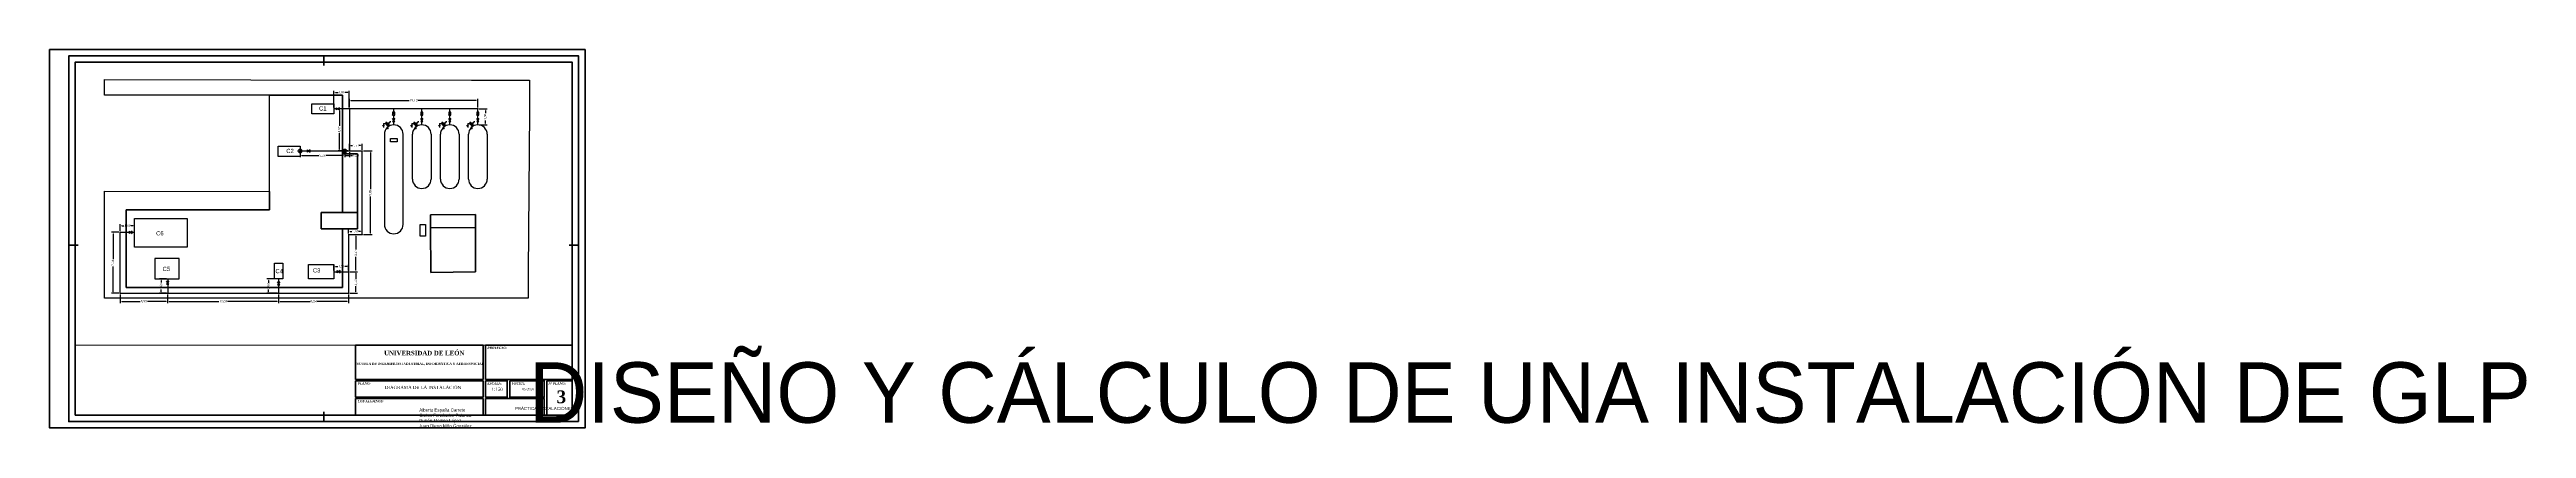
# Paper-space layout 'Esquema_instalacion' of a CAD drawing. Header units: metres. Extents: x -23 to 1920, y 44 to 341.
# The model-space entities are those that its viewports show. They can reach past a viewport. Long polylines and large blocks are cut down to what shows.
import ezdxf
from ezdxf.enums import TextEntityAlignment as Align

# ---------------------------------------------------------------- set-up
doc = ezdxf.new("R2018")
doc.units = ezdxf.units.M
doc.layers.add('CAJETÍN_bloque', color=7, linetype='Continuous', lineweight=70)
doc.layers.add('CAPA DE TEXTOS', color=250, linetype='Continuous', lineweight=70)
for name, color, linetype in [('CONSTRUCCION', 6, 'Continuous'), ('Consumidores', 130, 'Continuous'), ('Deposito', 110, 'Continuous'), ('FORMATO DE LÁMINA', 7, 'Continuous'), ('Nombres', 240, 'Continuous'), ('PARCELA', 7, 'Continuous'), ('UNIFILAR', 7, 'Continuous')]:
    doc.layers.add(name, color=color, linetype=linetype)
doc.layers.add('COTAS_Inst', color=7, linetype='Continuous', true_color=0xe46f1b)
doc.layers.add('VENTANAS', color=250, linetype='Continuous', plot=False)
doc.styles.add('Times New Roman 1.8 mm', font='times.ttf')
doc.styles.add('Times New Roman 2.5 mm', font='times.ttf', dxfattribs={"height": 0.0025})
doc.styles.add('Times New Roman 3.5 mm', font='times.ttf')
doc.styles.add('TMR  1.8 mm Negrita', font='timesbd.ttf', dxfattribs={"height": 0.0018})
doc.styles.add('TMR 10 mm Negrita', font='timesbd.ttf', dxfattribs={"height": 0.01})
doc.styles.add('TMR 3.5 mm Negrita', font='timesbd.ttf', dxfattribs={"height": 0.0035})
doc.styles.add('TNR 1.8 mm cursiva negrita', font='timesbi.ttf', dxfattribs={"height": 0.0018})
doc.dimstyles.new('Ing_España', dxfattribs={"dimscale": 1e-06, "dimtxt": 1.8, "dimasz": 1.2, "dimexe": 1.25, "dimexo": 1, "dimtad": 0, "dimzin": 1, "dimtxsty": 'Times New Roman 3.5 mm', "dimcen": 2.5, "dimadec": 0, "dimazin": 0, "dimtfac": 1, "dimtmove": 0, "dimatfit": 3, "dimfxl": 1, "dimarcsym": 0})

# ---------------------------------------------------------------- blocks, each defined once
blk = doc.blocks.new('*U21')
at = {"layer": 'CAJETÍN_bloque'}
for points in [[(240, 65), (340, 65), (340, 38), (240, 38)], [(410, 65), (342, 65), (342, 38), (410, 38)], [(240, 37), (340, 37), (340, 24), (240, 24)], [(240, 23), (340, 23), (340, 10), (240, 10)], [(342, 37), (359, 37), (359, 24), (342, 24)], [(342, 10), (388, 10), (388, 23), (342, 23)], [(361, 37), (388, 37), (388, 24), (361, 24)], [(390, 37), (410, 37), (410, 10), (390, 10)]]:
    blk.add_lwpolyline(points, close=True, dxfattribs=at)
at = {"layer": 'FORMATO DE LÁMINA', "lineweight": 70}
for p, q in [((215, 284.5), (215, 292)), ((22.5, 143.5), (15, 143.5)), ((407.5, 143.5), (415, 143.5)), ((215, 12.5), (215, 5))]:
    blk.add_line(p, q, dxfattribs=at)
at = {"layer": 'FORMATO DE LÁMINA', "lineweight": 35}
blk.add_lwpolyline([(420, 297), (420, 0), (0, 0), (0, 297)], close=True, dxfattribs=at)
at = {"layer": 'FORMATO DE LÁMINA', "lineweight": 50}
blk.add_lwpolyline([(415, 5), (15, 5), (15, 292), (415, 292)], close=True, dxfattribs=at)
at = {"layer": 'FORMATO DE LÁMINA', "lineweight": 70, "ltscale": 25}
blk.add_lwpolyline([(20, 10), (20, 287), (410, 287), (410, 10)], close=True, dxfattribs=at)
at = {"layer": 'CAPA DE TEXTOS', "style": 'TMR 3.5 mm Negrita'}
blk.add_text('UNIVERSIDAD DE LEÓN', height=3.5, dxfattribs=at).set_placement((293.9, 60.5), align=Align.TOP_CENTER)
at = {"layer": 'CAPA DE TEXTOS', "style": 'TNR 1.8 mm cursiva negrita'}
for s, p in [('PROYECTO:', (343.4, 62)), ('PLANO:', (241.8, 34)), ('LOS ALUMNOS:', (241.8, 20.1)), ('ESCALA:', (343.4, 34)), ('FECHA:', (362.6, 34)), ('Nº PLANO:', (391.3, 34))]:
    blk.add_text(s, height=1.8, dxfattribs=at).set_placement(p)
at = {"layer": 'CAPA DE TEXTOS', "style": 'TMR  1.8 mm Negrita'}
blk.add_text('ESCUELA DE INGENIERÍAS INDUSTRIAL, INFORMÁTICA Y AEROESPACIAL', height=1.8, dxfattribs=at).set_placement((290, 48.9), align=Align.BOTTOM_CENTER)
at = {"layer": 'CAPA DE TEXTOS', "lineweight": 30, "flags": 104}
for tag, height, p in [('PROYECTO', 2.5, (376, 51.5)), ('ELALUMNO', 1.5, (290, 15.3)), ('TRABAJO', 1.8, (365, 16.5))]:
    blk.add_attdef(tag, text='', height=height, dxfattribs=at).set_placement(p, align=Align.MIDDLE_CENTER)
at = {"layer": 'CAPA DE TEXTOS', "style": 'Times New Roman 2.5 mm'}
for tag, p in [('PLANO', (292.9, 30.5)), ('ESCALA', (351.1, 29.1))]:
    blk.add_attdef(tag, text='', height=2.5, dxfattribs=at).set_placement(p, align=Align.CENTER)
at = {"layer": 'CAPA DE TEXTOS'}
for tag, height, style, p in [('FECHA', 1.8, 'Times New Roman 1.8 mm', (375.4, 30.5)), ('Nº', 10, 'TMR 10 mm Negrita', (401.5, 24.4))]:
    blk.add_attdef(tag, text='', height=height, dxfattribs=dict(at, style=style)).set_placement(p, align=Align.MIDDLE_CENTER)
blk = doc.blocks.new('CONEXION_PLANTAS_GAS')
at = {"color": 0, "linetype": 'Continuous'}
blk.add_circle((-0.004736, -0.005671), 1.5, dxfattribs=at)
for points in [[(-1.499779, 0.11617), (-1.504474, -0.033694), (0.363297, -1.459821), (0.216286, -1.489298)], [(-1.480147, 0.264817), (-1.499779, 0.11617), (0.506632, -1.415814), (0.363297, -1.459821)], [(-1.445772, 0.410761), (-1.480147, 0.264817), (0.644856, -1.357718), (0.506632, -1.415814)], [(-1.396999, 0.552544), (-1.445772, 0.410761), (0.77659, -1.286112), (0.644856, -1.357718)], [(-1.334315, 0.688749), (-1.396999, 0.552544), (0.900518, -1.201713), (0.77659, -1.286112)], [(-1.258346, 0.818016), (-1.334315, 0.688749), (1.0154, -1.105363), (0.900518, -1.201713)], [(-1.169852, 0.939054), (-1.258346, 0.818016), (1.047775, -1.074419), (1.0154, -1.105363)], [(-1.069716, 1.050651), (-1.169852, 0.939054), (-0.004736, -0.005671), (1.047775, -1.074419)], [(-1.504474, -0.033694), (-1.494184, -0.183278), (0.216286, -1.489298), (0.067066, -1.503952)], [(-1.494184, -0.183278), (-1.469012, -0.331087), (0.067066, -1.503952), (-0.082871, -1.503635)], [(-1.469012, -0.331087), (-1.429209, -0.475645), (-0.082871, -1.503635), (-0.232027, -1.488351)], [(-1.429209, -0.475645), (-1.375174, -0.615507), (-0.232027, -1.488351), (-0.378913, -1.458252)], [(-1.375174, -0.615507), (-1.307445, -0.749276), (-0.378913, -1.458252), (-0.52206, -1.41364)], [(-1.307445, -0.749276), (-1.226701, -0.875615), (-0.52206, -1.41364), (-0.660037, -1.35496)], [(-1.226701, -0.875615), (-1.133746, -0.993262), (-0.660037, -1.35496), (-0.791468, -1.282798)], [(-1.133746, -0.993262), (-1.029511, -1.101041), (-0.791468, -1.282798), (-0.915037, -1.197876)]]:
    blk.add_solid(points, dxfattribs=at)
blk = doc.blocks.new('NUDO_DERIVACION_GAS')
at = {"color": 0, "linetype": 'Continuous'}
for points in [[(-0.742494, 0.10584), (-0.749351, 0.031185), (-0.748721, -0.043781), (-0.749351, 0.031185)], [(-0.728219, 0.179437), (-0.742494, 0.10584), (-0.74061, -0.118309), (-0.748721, -0.043781)], [(-0.706667, 0.251241), (-0.728219, 0.179437), (-0.725099, -0.191656), (-0.74061, -0.118309)], [(-0.678054, 0.320535), (-0.706667, 0.251241), (-0.702343, -0.263087), (-0.725099, -0.191656)], [(-0.642667, 0.386626), (-0.678054, 0.320535), (-0.672569, -0.33189), (-0.702343, -0.263087)], [(-0.600858, 0.448854), (-0.642667, 0.386626), (-0.636075, -0.397377), (-0.672569, -0.33189)], [(-0.553045, 0.506597), (-0.600858, 0.448854), (-0.593226, -0.458893), (-0.636075, -0.397377)], [(-0.499707, 0.559279), (-0.553045, 0.506597), (-0.544449, -0.515825), (-0.593226, -0.458893)], [(-0.441376, 0.606372), (-0.499707, 0.559279), (-0.490233, -0.567602), (-0.544449, -0.515825)], [(-0.378635, 0.647407), (-0.441376, 0.606372), (-0.431118, -0.613708), (-0.490233, -0.567602)], [(-0.31211, 0.681973), (-0.378635, 0.647407), (-0.367696, -0.653682), (-0.431118, -0.613708)], [(-0.242467, 0.709725), (-0.31211, 0.681973), (-0.300599, -0.687124), (-0.367696, -0.653682)], [(-0.170402, 0.730386), (-0.242467, 0.709725), (-0.2305, -0.713702), (-0.300599, -0.687124)], [(-0.096633, 0.743749), (-0.170402, 0.730386), (-0.158097, -0.733148), (-0.2305, -0.713702)], [(-0.0219, 0.74968), (-0.096633, 0.743749), (-0.084114, -0.745268), (-0.158097, -0.733148)], [(0.053053, 0.748121), (-0.0219, 0.74968), (-0.009291, -0.749942), (-0.084114, -0.745268)], [(0.127475, 0.739087), (0.053053, 0.748121), (0.065624, -0.747123), (-0.009291, -0.749942)], [(0.200624, 0.722669), (0.127475, 0.739087), (0.139884, -0.736839), (0.065624, -0.747123)], [(0.271768, 0.699029), (0.200624, 0.722669), (0.212747, -0.719193), (0.139884, -0.736839)], [(0.340197, 0.668406), (0.271768, 0.699029), (0.283483, -0.694361), (0.212747, -0.719193)], [(0.405227, 0.631103), (0.340197, 0.668406), (0.351388, -0.662591), (0.283483, -0.694361)], [(0.466207, 0.587495), (0.405227, 0.631103), (0.415781, -0.624201), (0.351388, -0.662591)], [(0.52253, 0.538017), (0.466207, 0.587495), (0.47602, -0.579573), (0.415781, -0.624201)], [(0.573632, 0.483163), (0.52253, 0.538017), (0.531502, -0.529155), (0.47602, -0.579573)], [(0.619002, 0.423482), (0.573632, 0.483163), (0.581674, -0.47345), (0.531502, -0.529155)], [(0.658187, 0.359569), (0.619002, 0.423482), (0.626035, -0.413014), (0.581674, -0.47345)], [(0.690796, 0.292064), (0.658187, 0.359569), (0.66414, -0.348452), (0.626035, -0.413014)], [(0.716502, 0.22164), (0.690796, 0.292064), (0.695609, -0.280407), (0.66414, -0.348452)], [(0.73505, 0.149002), (0.716502, 0.22164), (0.720128, -0.209562), (0.695609, -0.280407)], [(0.746253, 0.074875), (0.73505, 0.149002), (0.737451, -0.136622), (0.720128, -0.209562)], [(0.75, 0), (0.746253, 0.074875), (0.747407, -0.062317), (0.737451, -0.136622)]]:
    blk.add_solid(points, dxfattribs=at)
blk = doc.blocks.new('VALVULA_ALIVIO_GAS')
at = {"color": 0, "linetype": 'Continuous'}
for p, q in [((-0.123849, 0.056003), (-0.149225, 0.098118)), ((-0.123849, 0.150034), (-0.056295, 0.150034)), ((-0.123849, 0.150034), (-0.123849, 0.026185)), ((-0.123849, 0.056003), (-0.098473, 0.098118)), ((-0.056295, 0.185626), (-0.056295, 0.113401)), ((0, 0.150034), (-0.056295, 0.185626)), ((0, 0.150034), (-0.056295, 0.113401)), ((0, 0.150034), (-0.035592, 0.093739)), ((-0.035592, 0.093739), (0.036633, 0.093739)), ((0, 0.150034), (0.029045, 0.150034)), ((0, 0.150034), (0.036633, 0.093739)), ((0, 0.093739), (0, 0.026185)), ((0.029045, 0.179079), (0.029045, 0.150034)), ((0.029045, 0.179079), (0.058089, 0.179079)), ((0.058089, 0.208124), (0.058089, 0.179079)), ((0.058089, 0.208124), (0.087134, 0.208124))]:
    blk.add_line(p, q, dxfattribs=at)
for points in [[(-0.025977, 0.003703), (-0.026217, 0.001091), (-0.026195, -0.001532), (-0.026217, 0.001091)], [(-0.025477, 0.006278), (-0.025977, 0.003703), (-0.025911, -0.004139), (-0.026195, -0.001532)], [(-0.024723, 0.00879), (-0.025477, 0.006278), (-0.025368, -0.006705), (-0.025911, -0.004139)], [(-0.023722, 0.011214), (-0.024723, 0.00879), (-0.024572, -0.009204), (-0.025368, -0.006705)], [(-0.022484, 0.013526), (-0.023722, 0.011214), (-0.02353, -0.011611), (-0.024572, -0.009204)], [(-0.021021, 0.015704), (-0.022484, 0.013526), (-0.022254, -0.013903), (-0.02353, -0.011611)], [(-0.019349, 0.017724), (-0.021021, 0.015704), (-0.020754, -0.016055), (-0.022254, -0.013903)], [(-0.017483, 0.019567), (-0.019349, 0.017724), (-0.019048, -0.018047), (-0.020754, -0.016055)], [(-0.015442, 0.021214), (-0.017483, 0.019567), (-0.017151, -0.019858), (-0.019048, -0.018047)], [(-0.013247, 0.02265), (-0.015442, 0.021214), (-0.015083, -0.021471), (-0.017151, -0.019858)], [(-0.010919, 0.023859), (-0.013247, 0.02265), (-0.012864, -0.02287), (-0.015083, -0.021471)], [(-0.008483, 0.02483), (-0.010919, 0.023859), (-0.010517, -0.02404), (-0.012864, -0.02287)], [(-0.005962, 0.025553), (-0.008483, 0.02483), (-0.008064, -0.024969), (-0.010517, -0.02404)], [(-0.003381, 0.026021), (-0.005962, 0.025553), (-0.005531, -0.02565), (-0.008064, -0.024969)], [(-0.000766, 0.026228), (-0.003381, 0.026021), (-0.002943, -0.026074), (-0.005531, -0.02565)], [(0.001856, 0.026174), (-0.000766, 0.026228), (-0.000325, -0.026237), (-0.002943, -0.026074)], [(0.00446, 0.025858), (0.001856, 0.026174), (0.002296, -0.026139), (-0.000325, -0.026237)], [(0.007019, 0.025283), (0.00446, 0.025858), (0.004894, -0.025779), (0.002296, -0.026139)], [(0.009508, 0.024456), (0.007019, 0.025283), (0.007443, -0.025162), (0.004894, -0.025779)], [(0.011902, 0.023385), (0.009508, 0.024456), (0.009918, -0.024293), (0.007443, -0.025162)], [(0.014177, 0.02208), (0.011902, 0.023385), (0.012294, -0.023181), (0.009918, -0.024293)], [(0.016311, 0.020554), (0.014177, 0.02208), (0.014546, -0.021838), (0.012294, -0.023181)], [(0.018281, 0.018823), (0.016311, 0.020554), (0.016654, -0.020277), (0.014546, -0.021838)], [(0.020069, 0.016904), (0.018281, 0.018823), (0.018595, -0.018513), (0.016654, -0.020277)], [(0.021656, 0.014816), (0.020069, 0.016904), (0.02035, -0.016564), (0.018595, -0.018513)], [(0.023027, 0.01258), (0.021656, 0.014816), (0.021902, -0.01445), (0.02035, -0.016564)], [(0.024168, 0.010218), (0.023027, 0.01258), (0.023235, -0.012191), (0.021902, -0.01445)], [(0.025067, 0.007754), (0.024168, 0.010218), (0.024336, -0.00981), (0.023235, -0.012191)], [(0.025716, 0.005213), (0.025067, 0.007754), (0.025194, -0.007332), (0.024336, -0.00981)], [(0.026108, 0.00262), (0.025716, 0.005213), (0.0258, -0.00478), (0.025194, -0.007332)], [(0.026239, 0), (0.026108, 0.00262), (0.026149, -0.00218), (0.0258, -0.00478)]]:
    blk.add_solid(points, dxfattribs=at)
blk = doc.blocks.new('VALVULA_REG_PRESION_GAS')
at = {"color": 0, "linetype": 'Continuous'}
for p, q in [((-1.50002, 1.125), (1.49998, 0)), ((1.49998, 1.125), (-1.50002, 1.125)), ((-1.50002, 1.125), (-1.50002, -1.125)), ((-1.50002, -1.125), (1.49998, 0)), ((1.49998, -1.125), (1.49998, 1.125)), ((-1.50002, -1.125), (1.49998, -1.125))]:
    blk.add_line(p, q, dxfattribs=at)
blk = doc.blocks.new('LLAVE_PASO_GAS')
at = {"color": 0, "linetype": 'Continuous'}
for p, q in [((-1.5, 1.125), (1.5, -1.125)), ((1.5, 1.125), (-1.5, -1.125)), ((-1.5, -1.125), (-1.5, 1.125)), ((1.5, -1.125), (1.5, 1.125))]:
    blk.add_line(p, q, dxfattribs=at)
blk = doc.blocks.new('*D35')
at = {"layer": 'COTAS_Inst', "color": 0, "lineweight": -2, "transparency": 16777216}
for p, q in [((7328.44, 119748.66), (7329.38, 119748.66)), ((7328.44, 119746.77), (7329.38, 119746.77)), ((7329.19, 119748.48), (7329.19, 119748.13)), ((7329.19, 119746.95), (7329.19, 119747.3))]:
    blk.add_line(p, q, dxfattribs=at)
at = {"layer": 'COTAS_Inst', "color": 0, "transparency": 16777216}
for points in [[(7329.16, 119748.48), (7329.22, 119748.48), (7329.19, 119748.66)], [(7329.16, 119746.95), (7329.22, 119746.95), (7329.19, 119746.77)]]:
    blk.add_solid(points, dxfattribs=at)
at = {"layer": 'Defpoints', "color": 0, "transparency": 16777216}
for p in [(7328.29, 119748.66), (7328.29, 119746.77), (7329.19, 119748.66)]:
    blk.add_point(p, dxfattribs=at)
at = {"layer": 'COTAS_Inst', "color": 0, "transparency": 16777216, "insert": (7329.19, 119747.72), "char_height": 0.27, "attachment_point": 5, "rotation": 89.9951, "style": 'Times New Roman 3.5 mm'}
blk.add_mtext('1,90', dxfattribs=at)
blk = doc.blocks.new('*D36')
at = {"layer": 'COTAS_Inst', "color": 0, "lineweight": -2, "transparency": 16777216}
for p, q in [((7313.02, 119748.66), (7311.84, 119748.66)), ((7312.02, 119748.48), (7312.02, 119746.66)), ((7313.02, 119743.7), (7311.84, 119743.7)), ((7312.02, 119743.88), (7312.02, 119745.8))]:
    blk.add_line(p, q, dxfattribs=at)
at = {"layer": 'COTAS_Inst', "color": 0, "transparency": 16777216}
for points in [[(7311.99, 119748.48), (7312.05, 119748.48), (7312.02, 119748.66)], [(7311.99, 119743.88), (7312.05, 119743.88), (7312.02, 119743.7)]]:
    blk.add_solid(points, dxfattribs=at)
at = {"layer": 'Defpoints', "color": 0, "transparency": 16777216}
for p in [(7313.17, 119748.66), (7312.02, 119743.7), (7313.17, 119743.7)]:
    blk.add_point(p, dxfattribs=at)
at = {"layer": 'COTAS_Inst', "color": 0, "transparency": 16777216, "insert": (7312.02, 119746.23), "char_height": 0.27, "attachment_point": 5, "rotation": 90, "style": 'Times New Roman 3.5 mm'}
blk.add_mtext('4,97', dxfattribs=at)
blk = doc.blocks.new('*D37')
at = {"layer": 'COTAS_Inst', "color": 0, "lineweight": -2, "transparency": 16777216}
for p, q in [((7314.83, 119743.7), (7315.85, 119743.7)), ((7315.66, 119743.52), (7315.66, 119739.2)), ((7315.66, 119734.03), (7315.66, 119738.35)), ((7314.83, 119733.85), (7315.85, 119733.85))]:
    blk.add_line(p, q, dxfattribs=at)
at = {"layer": 'COTAS_Inst', "color": 0, "transparency": 16777216}
for points in [[(7315.63, 119743.52), (7315.69, 119743.52), (7315.66, 119743.7)], [(7315.63, 119734.03), (7315.69, 119734.03), (7315.66, 119733.85)]]:
    blk.add_solid(points, dxfattribs=at)
at = {"layer": 'Defpoints', "color": 0, "transparency": 16777216}
for p in [(7314.68, 119743.7), (7315.66, 119743.7), (7314.68, 119733.85)]:
    blk.add_point(p, dxfattribs=at)
at = {"layer": 'COTAS_Inst', "color": 0, "transparency": 16777216, "insert": (7315.66, 119738.77), "char_height": 0.27, "attachment_point": 5, "rotation": 90, "style": 'Times New Roman 3.5 mm'}
blk.add_mtext('9,85', dxfattribs=at)
blk = doc.blocks.new('*D38')
at = {"layer": 'COTAS_Inst', "color": 0, "lineweight": -2, "transparency": 16777216}
for p, q in [((7313.09, 119734), (7313.09, 119734.4)), ((7313.27, 119734.21), (7313.48, 119734.21)), ((7314.5, 119734.21), (7314.3, 119734.21)), ((7314.68, 119734), (7314.68, 119734.4))]:
    blk.add_line(p, q, dxfattribs=at)
at = {"layer": 'COTAS_Inst', "color": 0, "transparency": 16777216}
for points in [[(7313.27, 119734.24), (7313.27, 119734.18), (7313.09, 119734.21)], [(7314.5, 119734.24), (7314.5, 119734.18), (7314.68, 119734.21)]]:
    blk.add_solid(points, dxfattribs=at)
at = {"layer": 'Defpoints', "color": 0, "transparency": 16777216}
for p in [(7313.09, 119733.85), (7314.68, 119734.21), (7314.68, 119733.85)]:
    blk.add_point(p, dxfattribs=at)
at = {"layer": 'COTAS_Inst', "color": 0, "transparency": 16777216, "insert": (7313.89, 119734.21), "char_height": 0.27, "attachment_point": 5, "style": 'Times New Roman 3.5 mm'}
blk.add_mtext('1,59', dxfattribs=at)
blk = doc.blocks.new('*D39')
at = {"layer": 'COTAS_Inst', "color": 0, "lineweight": -2, "transparency": 16777216}
for p, q in [((7304.7, 119728.63), (7303.45, 119728.63)), ((7304.7, 119726.95), (7303.45, 119726.95)), ((7303.64, 119728.45), (7303.64, 119728.19)), ((7303.64, 119727.13), (7303.64, 119727.38))]:
    blk.add_line(p, q, dxfattribs=at)
at = {"layer": 'COTAS_Inst', "color": 0, "transparency": 16777216}
for points in [[(7303.61, 119728.45), (7303.67, 119728.45), (7303.64, 119728.63)], [(7303.61, 119727.13), (7303.67, 119727.13), (7303.64, 119726.95)]]:
    blk.add_solid(points, dxfattribs=at)
at = {"layer": 'Defpoints', "color": 0, "transparency": 16777216}
for p in [(7303.64, 119726.95), (7304.85, 119728.63), (7304.85, 119726.95)]:
    blk.add_point(p, dxfattribs=at)
at = {"layer": 'COTAS_Inst', "color": 0, "transparency": 16777216, "insert": (7303.64, 119727.79), "char_height": 0.27, "attachment_point": 5, "rotation": 90, "style": 'Times New Roman 3.5 mm'}
blk.add_mtext('1,68', dxfattribs=at)
blk = doc.blocks.new('*D40')
at = {"layer": 'COTAS_Inst', "color": 0, "lineweight": -2, "transparency": 16777216}
for p, q in [((7313.17, 119748.81), (7313.17, 119749.83)), ((7313.35, 119749.64), (7320.22, 119749.64)), ((7328.11, 119749.64), (7321.24, 119749.64)), ((7328.29, 119748.81), (7328.29, 119749.83))]:
    blk.add_line(p, q, dxfattribs=at)
at = {"layer": 'COTAS_Inst', "color": 0, "transparency": 16777216}
for points in [[(7313.35, 119749.67), (7313.35, 119749.61), (7313.17, 119749.64)], [(7328.11, 119749.67), (7328.11, 119749.61), (7328.29, 119749.64)]]:
    blk.add_solid(points, dxfattribs=at)
at = {"layer": 'Defpoints', "color": 0, "transparency": 16777216}
for p in [(7328.29, 119749.64), (7313.17, 119748.66), (7328.29, 119748.66)]:
    blk.add_point(p, dxfattribs=at)
at = {"layer": 'COTAS_Inst', "color": 0, "transparency": 16777216, "insert": (7320.73, 119749.64), "char_height": 0.27, "attachment_point": 5, "style": 'Times New Roman 3.5 mm'}
blk.add_mtext('15,12', dxfattribs=at)
blk = doc.blocks.new('*D41')
at = {"layer": 'COTAS_Inst', "color": 0, "lineweight": -2, "transparency": 16777216}
for p, q in [((7313.17, 119743.85), (7313.17, 119744.52)), ((7313.35, 119744.33), (7313.53, 119744.33)), ((7314.5, 119744.33), (7314.32, 119744.33)), ((7314.68, 119743.85), (7314.68, 119744.52))]:
    blk.add_line(p, q, dxfattribs=at)
at = {"layer": 'COTAS_Inst', "color": 0, "transparency": 16777216}
for points in [[(7313.35, 119744.36), (7313.35, 119744.3), (7313.17, 119744.33)], [(7314.5, 119744.36), (7314.5, 119744.3), (7314.68, 119744.33)]]:
    blk.add_solid(points, dxfattribs=at)
at = {"layer": 'Defpoints', "color": 0, "transparency": 16777216}
for p in [(7313.17, 119744.33), (7313.17, 119743.7), (7314.68, 119743.7)]:
    blk.add_point(p, dxfattribs=at)
at = {"layer": 'COTAS_Inst', "color": 0, "transparency": 16777216, "insert": (7313.93, 119744.33), "char_height": 0.27, "attachment_point": 5, "style": 'Times New Roman 3.5 mm'}
blk.add_mtext('1,51', dxfattribs=at)
blk = doc.blocks.new('*D42')
at = {"layer": 'COTAS_Inst', "color": 0, "lineweight": -2, "transparency": 16777216}
for p, q in [((7307.38, 119743.55), (7307.38, 119742.96)), ((7312.64, 119743.55), (7312.64, 119742.96)), ((7307.56, 119743.15), (7309.58, 119743.15)), ((7312.46, 119743.15), (7310.44, 119743.15))]:
    blk.add_line(p, q, dxfattribs=at)
at = {"layer": 'COTAS_Inst', "color": 0, "transparency": 16777216}
for points in [[(7307.56, 119743.18), (7307.56, 119743.12), (7307.38, 119743.15)], [(7312.46, 119743.18), (7312.46, 119743.12), (7312.64, 119743.15)]]:
    blk.add_solid(points, dxfattribs=at)
at = {"layer": 'Defpoints', "color": 0, "transparency": 16777216}
for p in [(7307.38, 119743.7), (7312.64, 119743.7), (7307.38, 119743.15)]:
    blk.add_point(p, dxfattribs=at)
at = {"layer": 'COTAS_Inst', "color": 0, "transparency": 16777216, "insert": (7310.01, 119743.15), "char_height": 0.27, "attachment_point": 5, "style": 'Times New Roman 3.5 mm'}
blk.add_mtext('5,26', dxfattribs=at)
blk = doc.blocks.new('*D43')
at = {"layer": 'COTAS_Inst', "color": 0, "lineweight": -2, "transparency": 16777216}
for p, q in [((7313.24, 119733.85), (7314.14, 119733.85)), ((7313.95, 119733.67), (7313.95, 119732.1)), ((7313.24, 119729.48), (7314.14, 119729.48)), ((7313.95, 119729.66), (7313.95, 119731.24))]:
    blk.add_line(p, q, dxfattribs=at)
at = {"layer": 'COTAS_Inst', "color": 0, "transparency": 16777216}
for points in [[(7313.92, 119733.67), (7313.98, 119733.67), (7313.95, 119733.85)], [(7313.92, 119729.66), (7313.98, 119729.66), (7313.95, 119729.48)]]:
    blk.add_solid(points, dxfattribs=at)
at = {"layer": 'Defpoints', "color": 0, "transparency": 16777216}
for p in [(7313.09, 119733.85), (7313.09, 119729.48), (7313.95, 119729.48)]:
    blk.add_point(p, dxfattribs=at)
at = {"layer": 'COTAS_Inst', "color": 0, "transparency": 16777216, "insert": (7313.95, 119731.67), "char_height": 0.27, "attachment_point": 5, "rotation": 90, "style": 'Times New Roman 3.5 mm'}
blk.add_mtext('4,37', dxfattribs=at)
blk = doc.blocks.new('*D44')
at = {"layer": 'COTAS_Inst', "color": 0, "lineweight": -2, "transparency": 16777216}
for p, q in [((7311.35, 119729.63), (7311.35, 119730.28)), ((7311.53, 119730.09), (7311.82, 119730.09)), ((7312.91, 119730.09), (7312.63, 119730.09)), ((7313.09, 119729.63), (7313.09, 119730.28))]:
    blk.add_line(p, q, dxfattribs=at)
at = {"layer": 'COTAS_Inst', "color": 0, "transparency": 16777216}
for points in [[(7311.53, 119730.12), (7311.53, 119730.06), (7311.35, 119730.09)], [(7312.91, 119730.12), (7312.91, 119730.06), (7313.09, 119730.09)]]:
    blk.add_solid(points, dxfattribs=at)
at = {"layer": 'Defpoints', "color": 0, "transparency": 16777216}
for p in [(7311.35, 119729.48), (7313.09, 119730.09), (7313.09, 119729.48)]:
    blk.add_point(p, dxfattribs=at)
at = {"layer": 'COTAS_Inst', "color": 0, "transparency": 16777216, "insert": (7312.22, 119730.09), "char_height": 0.27, "attachment_point": 5, "style": 'Times New Roman 3.5 mm'}
blk.add_mtext('1,75', dxfattribs=at)
blk = doc.blocks.new('*D45')
at = {"layer": 'COTAS_Inst', "color": 0, "lineweight": -2, "transparency": 16777216}
for p, q in [((7313.24, 119729.48), (7314.14, 119729.48)), ((7313.95, 119729.3), (7313.95, 119728.63)), ((7313.24, 119726.95), (7314.14, 119726.95)), ((7313.95, 119727.13), (7313.95, 119727.79))]:
    blk.add_line(p, q, dxfattribs=at)
at = {"layer": 'COTAS_Inst', "color": 0, "transparency": 16777216}
for points in [[(7313.92, 119729.3), (7313.98, 119729.3), (7313.95, 119729.48)], [(7313.92, 119727.13), (7313.98, 119727.13), (7313.95, 119726.95)]]:
    blk.add_solid(points, dxfattribs=at)
at = {"layer": 'Defpoints', "color": 0, "transparency": 16777216}
for p in [(7313.09, 119729.48), (7313.95, 119729.48), (7313.09, 119726.95)]:
    blk.add_point(p, dxfattribs=at)
at = {"layer": 'COTAS_Inst', "color": 0, "transparency": 16777216, "insert": (7313.95, 119728.21), "char_height": 0.27, "attachment_point": 5, "rotation": 90, "style": 'Times New Roman 3.5 mm'}
blk.add_mtext('2,53', dxfattribs=at)
blk = doc.blocks.new('*D46')
at = {"layer": 'COTAS_Inst', "color": 0, "lineweight": -2, "transparency": 16777216}
for p, q in [((7304.85, 119726.8), (7304.85, 119725.78)), ((7305.03, 119725.97), (7308.55, 119725.97)), ((7312.91, 119725.97), (7309.4, 119725.97)), ((7313.09, 119726.8), (7313.09, 119725.78))]:
    blk.add_line(p, q, dxfattribs=at)
at = {"layer": 'COTAS_Inst', "color": 0, "transparency": 16777216}
for points in [[(7305.03, 119726), (7305.03, 119725.94), (7304.85, 119725.97)], [(7312.91, 119726), (7312.91, 119725.94), (7313.09, 119725.97)]]:
    blk.add_solid(points, dxfattribs=at)
at = {"layer": 'Defpoints', "color": 0, "transparency": 16777216}
for p in [(7304.85, 119726.95), (7304.85, 119725.97), (7313.09, 119726.95)]:
    blk.add_point(p, dxfattribs=at)
at = {"layer": 'COTAS_Inst', "color": 0, "transparency": 16777216, "insert": (7308.97, 119725.97), "char_height": 0.27, "attachment_point": 5, "style": 'Times New Roman 3.5 mm'}
blk.add_mtext('8,24', dxfattribs=at)
blk = doc.blocks.new('*D47')
at = {"layer": 'COTAS_Inst', "color": 0, "lineweight": -2, "transparency": 16777216}
for p, q in [((7291.79, 119726.8), (7291.79, 119725.78)), ((7291.97, 119725.97), (7297.81, 119725.97)), ((7304.67, 119725.97), (7298.83, 119725.97)), ((7304.85, 119726.8), (7304.85, 119725.78))]:
    blk.add_line(p, q, dxfattribs=at)
at = {"layer": 'COTAS_Inst', "color": 0, "transparency": 16777216}
for points in [[(7291.97, 119726), (7291.97, 119725.94), (7291.79, 119725.97)], [(7304.67, 119726), (7304.67, 119725.94), (7304.85, 119725.97)]]:
    blk.add_solid(points, dxfattribs=at)
at = {"layer": 'Defpoints', "color": 0, "transparency": 16777216}
for p in [(7291.79, 119726.95), (7291.79, 119725.97), (7304.85, 119726.95)]:
    blk.add_point(p, dxfattribs=at)
at = {"layer": 'COTAS_Inst', "color": 0, "transparency": 16777216, "insert": (7298.32, 119725.97), "char_height": 0.27, "attachment_point": 5, "style": 'Times New Roman 3.5 mm'}
blk.add_mtext('13,06', dxfattribs=at)
blk = doc.blocks.new('*D48')
at = {"layer": 'COTAS_Inst', "color": 0, "lineweight": -2, "transparency": 16777216}
for p, q in [((7291.64, 119728.63), (7290.85, 119728.63)), ((7291.64, 119726.95), (7290.85, 119726.95)), ((7291.04, 119728.45), (7291.04, 119728.2)), ((7291.04, 119727.13), (7291.04, 119727.38))]:
    blk.add_line(p, q, dxfattribs=at)
at = {"layer": 'COTAS_Inst', "color": 0, "transparency": 16777216}
for points in [[(7291.01, 119728.45), (7291.07, 119728.45), (7291.04, 119728.63)], [(7291.01, 119727.13), (7291.07, 119727.13), (7291.04, 119726.95)]]:
    blk.add_solid(points, dxfattribs=at)
at = {"layer": 'Defpoints', "color": 0, "transparency": 16777216}
for p in [(7291.04, 119726.95), (7291.79, 119728.63), (7291.79, 119726.95)]:
    blk.add_point(p, dxfattribs=at)
at = {"layer": 'COTAS_Inst', "color": 0, "transparency": 16777216, "insert": (7291.04, 119727.79), "char_height": 0.27, "attachment_point": 5, "rotation": 90, "style": 'Times New Roman 3.5 mm'}
blk.add_mtext('1,69', dxfattribs=at)
blk = doc.blocks.new('*D49')
at = {"layer": 'COTAS_Inst', "color": 0, "lineweight": -2, "transparency": 16777216}
for p, q in [((7286.2, 119726.8), (7286.2, 119725.78)), ((7286.38, 119725.97), (7288.57, 119725.97)), ((7291.61, 119725.97), (7289.42, 119725.97)), ((7291.79, 119726.8), (7291.79, 119725.78))]:
    blk.add_line(p, q, dxfattribs=at)
at = {"layer": 'COTAS_Inst', "color": 0, "transparency": 16777216}
for points in [[(7286.38, 119726), (7286.38, 119725.94), (7286.2, 119725.97)], [(7291.61, 119726), (7291.61, 119725.94), (7291.79, 119725.97)]]:
    blk.add_solid(points, dxfattribs=at)
at = {"layer": 'Defpoints', "color": 0, "transparency": 16777216}
for p in [(7286.2, 119726.95), (7286.2, 119725.97), (7291.79, 119726.95)]:
    blk.add_point(p, dxfattribs=at)
at = {"layer": 'COTAS_Inst', "color": 0, "transparency": 16777216, "insert": (7288.99, 119725.97), "char_height": 0.27, "attachment_point": 5, "style": 'Times New Roman 3.5 mm'}
blk.add_mtext('5,59', dxfattribs=at)
blk = doc.blocks.new('*D50')
at = {"layer": 'COTAS_Inst', "color": 0, "lineweight": -2, "transparency": 16777216}
for p, q in [((7286.05, 119734.12), (7285.18, 119734.12)), ((7285.37, 119733.94), (7285.37, 119730.96)), ((7285.37, 119727.13), (7285.37, 119730.11)), ((7286.05, 119726.95), (7285.18, 119726.95))]:
    blk.add_line(p, q, dxfattribs=at)
at = {"layer": 'COTAS_Inst', "color": 0, "transparency": 16777216}
for points in [[(7285.34, 119733.94), (7285.4, 119733.94), (7285.37, 119734.12)], [(7285.34, 119727.13), (7285.4, 119727.13), (7285.37, 119726.95)]]:
    blk.add_solid(points, dxfattribs=at)
at = {"layer": 'Defpoints', "color": 0, "transparency": 16777216}
for p in [(7285.37, 119734.12), (7286.2, 119734.12), (7286.2, 119726.95)]:
    blk.add_point(p, dxfattribs=at)
at = {"layer": 'COTAS_Inst', "color": 0, "transparency": 16777216, "insert": (7285.37, 119730.53), "char_height": 0.27, "attachment_point": 5, "rotation": 90, "style": 'Times New Roman 3.5 mm'}
blk.add_mtext('7,18', dxfattribs=at)
blk = doc.blocks.new('*D51')
at = {"layer": 'COTAS_Inst', "color": 0, "lineweight": -2, "transparency": 16777216}
for p, q in [((7286.2, 119734.27), (7286.2, 119735.09)), ((7286.38, 119734.9), (7286.64, 119734.9)), ((7287.72, 119734.9), (7287.46, 119734.9)), ((7287.9, 119734.27), (7287.9, 119735.09))]:
    blk.add_line(p, q, dxfattribs=at)
at = {"layer": 'COTAS_Inst', "color": 0, "transparency": 16777216}
for points in [[(7286.38, 119734.93), (7286.38, 119734.87), (7286.2, 119734.9)], [(7287.72, 119734.93), (7287.72, 119734.87), (7287.9, 119734.9)]]:
    blk.add_solid(points, dxfattribs=at)
at = {"layer": 'Defpoints', "color": 0, "transparency": 16777216}
for p in [(7287.9, 119734.9), (7286.2, 119734.12), (7287.9, 119734.12)]:
    blk.add_point(p, dxfattribs=at)
at = {"layer": 'COTAS_Inst', "color": 0, "transparency": 16777216, "insert": (7287.05, 119734.9), "char_height": 0.27, "attachment_point": 5, "style": 'Times New Roman 3.5 mm'}
blk.add_mtext('1,69', dxfattribs=at)
blk = doc.blocks.new('*D52')
at = {"layer": 'COTAS_Inst', "color": 0, "lineweight": -2, "transparency": 16777216}
for p, q in [((7312.64, 119743.55), (7312.64, 119742.96)), ((7313.17, 119743.55), (7313.17, 119742.96)), ((7312.46, 119743.15), (7312.28, 119743.15)), ((7312.64, 119743.15), (7313.17, 119743.15)), ((7313.35, 119743.15), (7313.53, 119743.15))]:
    blk.add_line(p, q, dxfattribs=at)
at = {"layer": 'COTAS_Inst', "color": 0, "transparency": 16777216}
for points in [[(7312.46, 119743.18), (7312.46, 119743.12), (7312.64, 119743.15)], [(7313.35, 119743.18), (7313.35, 119743.12), (7313.17, 119743.15)]]:
    blk.add_solid(points, dxfattribs=at)
at = {"layer": 'Defpoints', "color": 0, "transparency": 16777216}
for p in [(7312.64, 119743.7), (7313.17, 119743.7), (7313.17, 119743.15)]:
    blk.add_point(p, dxfattribs=at)
at = {"layer": 'COTAS_Inst', "color": 0, "transparency": 16777216, "insert": (7313.95, 119743.15), "char_height": 0.27, "attachment_point": 5, "style": 'Times New Roman 3.5 mm'}
blk.add_mtext('0,53', dxfattribs=at)
blk = doc.blocks.new('*D53')
at = {"layer": 'COTAS_Inst', "color": 0, "lineweight": -2, "transparency": 16777216}
for p, q in [((7311.36, 119748.81), (7311.36, 119750.77)), ((7311.54, 119750.59), (7311.86, 119750.59)), ((7312.98, 119750.59), (7312.65, 119750.59)), ((7313.16, 119748.81), (7313.16, 119750.77))]:
    blk.add_line(p, q, dxfattribs=at)
at = {"layer": 'COTAS_Inst', "color": 0, "transparency": 16777216}
for points in [[(7311.54, 119750.62), (7311.54, 119750.56), (7311.36, 119750.59)], [(7312.98, 119750.62), (7312.98, 119750.56), (7313.16, 119750.59)]]:
    blk.add_solid(points, dxfattribs=at)
at = {"layer": 'Defpoints', "color": 0, "transparency": 16777216}
for p in [(7311.36, 119750.59), (7311.36, 119748.66), (7313.16, 119748.66)]:
    blk.add_point(p, dxfattribs=at)
at = {"layer": 'COTAS_Inst', "color": 0, "transparency": 16777216, "insert": (7312.26, 119750.59), "char_height": 0.27, "attachment_point": 5, "style": 'Times New Roman 3.5 mm'}
blk.add_mtext('1,81', dxfattribs=at)

msp = doc.modelspace()

# ---------------------------------------------------------------- linework, layer by layer
at = {"layer": 'CONSTRUCCION'}
for points in [[(7303.794, 119750.266), (7301.549, 119750.266), (7297.249, 119750.267), (7286.899, 119750.27), (7284.359, 119750.271), (7284.36, 119751.712), (7284.361, 119752.121), (7301.562, 119752.089), (7327.543, 119752.04), (7334.377, 119752.027), (7334.376, 119751.618), (7334.353, 119748.411), (7334.224, 119729.451), (7334.22, 119726.38), (7327.38, 119726.38), (7301.382, 119726.369), (7285.406, 119726.363), (7284.353, 119726.38), (7284.355, 119738.611), (7284.355, 119738.953), (7303.79, 119738.916), (7303.791, 119736.753), (7286.896, 119736.758), (7286.892, 119727.633), (7312.349, 119727.626), (7312.352, 119734.537), (7314.129, 119734.538), (7314.129, 119736.442), (7314.131, 119743.35), (7312.355, 119743.352), (7312.356, 119750.263), (7303.794, 119750.266)], [(7312.352, 119734.537), (7312.349, 119727.626), (7286.892, 119727.633), (7286.896, 119736.758), (7303.791, 119736.753), (7303.79, 119738.916), (7303.79, 119739.248), (7303.79, 119741.141), (7303.794, 119750.266), (7312.356, 119750.263), (7312.355, 119743.352), (7312.353, 119736.444), (7309.859, 119736.444), (7309.859, 119734.539), (7312.352, 119734.537)], [(7312.353, 119736.444), (7312.355, 119743.352), (7314.131, 119743.35), (7314.129, 119736.442), (7312.353, 119736.444)], [(7312.352, 119734.537), (7309.859, 119734.539), (7309.859, 119736.444), (7312.353, 119736.444), (7314.129, 119736.442), (7314.129, 119734.538), (7312.352, 119734.537)], [(7328.004, 119734.683), (7327.998, 119736.21), (7322.712, 119736.172), (7322.72, 119734.66), (7322.751, 119729.376), (7328.025, 119729.485), (7328.004, 119734.683)], [(7322.72, 119734.66), (7322.712, 119736.172), (7327.998, 119736.21), (7328.004, 119734.683), (7322.72, 119734.66)], [(7328.004, 119734.683), (7328.025, 119729.485), (7322.751, 119729.376), (7322.72, 119734.66), (7328.004, 119734.683)]]:
    msp.add_lwpolyline(points, dxfattribs=at)
at = {"layer": 'Consumidores', "linetype": 'Continuous'}
for p, q in [((7308.756, 119748.064), (7308.756, 119749.264)), ((7308.756, 119749.264), (7311.356, 119749.264)), ((7311.356, 119749.264), (7311.356, 119748.064)), ((7311.356, 119748.064), (7308.756, 119748.064)), ((7304.782, 119743.066), (7304.782, 119744.266)), ((7304.782, 119744.266), (7307.382, 119744.266)), ((7307.382, 119744.266), (7307.382, 119743.066)), ((7307.382, 119743.066), (7304.782, 119743.066)), ((7287.896, 119735.758), (7294.096, 119735.758)), ((7287.896, 119732.358), (7287.896, 119735.758)), ((7294.096, 119735.758), (7294.096, 119732.358)), ((7294.096, 119732.358), (7287.896, 119732.358)), ((7290.293, 119731.033), (7290.292, 119728.633)), ((7293.143, 119731.032), (7290.293, 119731.033)), ((7293.142, 119728.632), (7293.143, 119731.032)), ((7304.349, 119728.627), (7304.349, 119730.497)), ((7304.349, 119730.497), (7305.349, 119730.497)), ((7305.349, 119730.497), (7305.349, 119728.627)), ((7308.349, 119728.627), (7308.349, 119730.327)), ((7308.349, 119730.327), (7311.349, 119730.327)), ((7311.349, 119730.327), (7311.349, 119728.627)), ((7290.292, 119728.633), (7293.142, 119728.632)), ((7305.349, 119728.627), (7304.349, 119728.627)), ((7311.349, 119728.627), (7308.349, 119728.627))]:
    msp.add_line(p, q, dxfattribs=at)
at = {"layer": 'Deposito', "linetype": 'Continuous'}
for p, q in [((7317.293, 119745.668), (7317.293, 119735.048)), ((7317.993, 119744.768), (7317.993, 119745.168)), ((7317.993, 119745.168), (7318.793, 119745.168)), ((7318.793, 119744.768), (7317.993, 119744.768)), ((7318.793, 119745.168), (7318.793, 119744.768)), ((7319.493, 119735.048), (7319.493, 119745.668)), ((7320.593, 119740.388), (7320.593, 119745.668)), ((7322.793, 119745.668), (7322.793, 119740.388)), ((7323.893, 119740.388), (7323.893, 119745.668)), ((7326.093, 119745.668), (7326.093, 119740.388)), ((7327.193, 119740.388), (7327.193, 119745.668)), ((7329.393, 119745.668), (7329.393, 119740.388))]:
    msp.add_line(p, q, dxfattribs=at)
at = {"layer": 'Deposito'}
msp.add_lwpolyline([(7321.493, 119733.648), (7321.493, 119735.048), (7322.143, 119735.048), (7322.143, 119733.648)], close=True, dxfattribs=at)
at = {"layer": 'Deposito', "linetype": 'Continuous'}
for centre, start, end in [((7318.393, 119745.668), 0, 180), ((7321.693, 119745.668), 0, 180), ((7324.993, 119745.668), 0, 180), ((7328.293, 119745.668), 0, 180), ((7321.693, 119740.388), 180, 0), ((7324.993, 119740.388), 180, 0), ((7328.293, 119740.388), 180, 0), ((7318.393, 119735.048), 180, 0)]:
    msp.add_arc(centre, 1.1, start, end, dxfattribs=at)
at = {"layer": 'PARCELA'}
msp.add_lwpolyline([(7284.355, 119738.611), (7284.355, 119738.953), (7303.79, 119738.916), (7303.79, 119739.248), (7303.79, 119741.141), (7303.794, 119750.266), (7301.549, 119750.266), (7297.249, 119750.267), (7286.899, 119750.27), (7284.359, 119750.271), (7284.36, 119751.712), (7284.361, 119752.121), (7301.562, 119752.089), (7327.543, 119752.04), (7334.377, 119752.027), (7334.376, 119751.618), (7334.353, 119748.411), (7334.224, 119729.451), (7334.22, 119726.38), (7327.38, 119726.38), (7301.382, 119726.369), (7285.406, 119726.363), (7284.353, 119726.38), (7284.355, 119738.611)], dxfattribs=at)
at = {"layer": 'UNIFILAR'}
for p, q in [((7311.662, 119748.665), (7311.356, 119748.665)), ((7328.293, 119748.664), (7311.835, 119748.665)), ((7313.17, 119748.665), (7313.17, 119743.697)), ((7318.393, 119748.264), (7318.393, 119748.664)), ((7318.394, 119747.515), (7318.394, 119747.915)), ((7318.394, 119746.768), (7318.394, 119747.168)), ((7321.701, 119748.264), (7321.701, 119748.664)), ((7321.702, 119747.515), (7321.702, 119747.915)), ((7321.702, 119746.768), (7321.702, 119747.168)), ((7324.993, 119748.264), (7324.993, 119748.664)), ((7324.993, 119747.515), (7324.993, 119747.915)), ((7324.993, 119746.768), (7324.993, 119747.168)), ((7328.293, 119748.264), (7328.293, 119748.664)), ((7328.293, 119747.515), (7328.293, 119747.915)), ((7328.293, 119746.768), (7328.293, 119747.168)), ((7307.382, 119743.697), (7308.229, 119743.697)), ((7308.577, 119743.697), (7314.683, 119743.697)), ((7314.683, 119733.851), (7314.683, 119743.697)), ((7286.202, 119726.946), (7286.202, 119734.121)), ((7286.202, 119734.121), (7287.283, 119734.121)), ((7287.63, 119734.121), (7287.896, 119734.121)), ((7313.094, 119726.946), (7313.094, 119733.851)), ((7313.094, 119733.851), (7314.683, 119733.851)), ((7311.349, 119729.481), (7311.723, 119729.481)), ((7312.071, 119729.481), (7313.094, 119729.481)), ((7286.202, 119726.946), (7313.094, 119726.946)), ((7291.793, 119728.633), (7291.793, 119728.366)), ((7291.793, 119728.019), (7291.793, 119726.946)), ((7304.853, 119728.627), (7304.853, 119728.289)), ((7304.853, 119727.942), (7304.853, 119726.946))]:
    msp.add_line(p, q, dxfattribs=at)

# ---------------------------------------------------------------- block references
for name, p, xscale, yscale, zscale in [('LLAVE_PASO_GAS', (7311.836, 119748.665), 0.1157299190393979, 0.1157299190393979, 0.1157299190393979), ('NUDO_DERIVACION_GAS', (7313.17, 119748.665), 0.1175477341808135, 0.1175477341808135, 0.1175477341808135), ('VALVULA_ALIVIO_GAS', (7317.691, 119746.349), 4, 4, 4), ('NUDO_DERIVACION_GAS', (7318.393, 119748.664), 0.1175477341808135, 0.1175477341808135, 0.1175477341808135), ('VALVULA_ALIVIO_GAS', (7320.999, 119746.349), 4, 4, 4), ('NUDO_DERIVACION_GAS', (7321.701, 119748.664), 0.1175477341808135, 0.1175477341808135, 0.1175477341808135), ('VALVULA_ALIVIO_GAS', (7324.29, 119746.349), 4, 4, 4), ('NUDO_DERIVACION_GAS', (7324.993, 119748.664), 0.1175477341808135, 0.1175477341808135, 0.1175477341808135), ('VALVULA_ALIVIO_GAS', (7327.59, 119746.349), 4, 4, 4), ('NUDO_DERIVACION_GAS', (7328.293, 119748.664), 0.1175477341808135, 0.1175477341808135, 0.1175477341808135), ('CONEXION_PLANTAS_GAS', (7307.382, 119743.697), 0.1462990926563976, 0.1462990926563976, 0.1462990926563976), ('LLAVE_PASO_GAS', (7308.403, 119743.697), 0.1157299190393979, 0.1157299190393979, 0.1157299190393979), ('CONEXION_PLANTAS_GAS', (7312.639, 119743.697), 0.1462990926563976, 0.1462990926563976, 0.1462990926563976), ('NUDO_DERIVACION_GAS', (7313.17, 119743.697), 0.1175477341808135, 0.1175477341808135, 0.1175477341808135), ('NUDO_DERIVACION_GAS', (7314.683, 119743.697), 0.1175477341808135, 0.1175477341808135, 0.1175477341808135), ('NUDO_DERIVACION_GAS', (7286.202, 119734.121), 0.1175477341808135, 0.1175477341808135, 0.1175477341808135), ('LLAVE_PASO_GAS', (7287.457, 119734.121), 0.1157299190393979, 0.1157299190393979, 0.1157299190393979), ('NUDO_DERIVACION_GAS', (7313.094, 119733.851), 0.1175477341808135, 0.1175477341808135, 0.1175477341808135), ('NUDO_DERIVACION_GAS', (7314.683, 119733.851), 0.1175477341808135, 0.1175477341808135, 0.1175477341808135), ('LLAVE_PASO_GAS', (7311.897, 119729.481), 0.1157299190393979, 0.1157299190393979, 0.1157299190393979), ('NUDO_DERIVACION_GAS', (7313.094, 119729.481), 0.1175477341808135, 0.1175477341808135, 0.1175477341808135), ('NUDO_DERIVACION_GAS', (7286.202, 119726.946), 0.1175477341808135, 0.1175477341808135, 0.1175477341808135), ('NUDO_DERIVACION_GAS', (7291.793, 119726.946), 0.1175477341808135, 0.1175477341808135, 0.1175477341808135), ('NUDO_DERIVACION_GAS', (7304.853, 119726.946), 0.1175477341808135, 0.1175477341808135, 0.1175477341808135), ('NUDO_DERIVACION_GAS', (7313.094, 119726.946), 0.1175477341808135, 0.1175477341808135, 0.1175477341808135)]:
    msp.add_blockref(name, p, dxfattribs=dict(at, xscale=xscale, yscale=yscale, zscale=zscale))
for name, p, xscale, yscale, zscale, rotation in [('VALVULA_REG_PRESION_GAS', (7318.393, 119748.09), 0.1160489339889465, 0.1160489339889465, 0.1160489339889465, 90), ('LLAVE_PASO_GAS', (7318.393, 119747.342), 0.1157299190393979, 0.1157299190393979, 0.1157299190393979, 270), ('VALVULA_REG_PRESION_GAS', (7321.701, 119748.089), 0.1160489339889465, 0.1160489339889465, 0.1160489339889465, 90), ('LLAVE_PASO_GAS', (7321.7, 119747.342), 0.1157299190393979, 0.1157299190393979, 0.1157299190393979, 270), ('VALVULA_REG_PRESION_GAS', (7324.993, 119748.09), 0.1160489339889465, 0.1160489339889465, 0.1160489339889465, 90), ('LLAVE_PASO_GAS', (7324.992, 119747.342), 0.1157299190393979, 0.1157299190393979, 0.1157299190393979, 270), ('VALVULA_REG_PRESION_GAS', (7328.293, 119748.09), 0.1160489339889465, 0.1160489339889465, 0.1160489339889465, 90), ('LLAVE_PASO_GAS', (7328.292, 119747.342), 0.1157299190393979, 0.1157299190393979, 0.1157299190393979, 270), ('LLAVE_PASO_GAS', (7291.793, 119728.192), 0.1157299190393979, 0.1157299190393979, 0.1157299190393979, 270), ('LLAVE_PASO_GAS', (7304.853, 119728.116), 0.1157299190393979, 0.1157299190393979, 0.1157299190393979, 270)]:
    msp.add_blockref(name, p, dxfattribs=dict(at, xscale=xscale, yscale=yscale, zscale=zscale, rotation=rotation))

# ---------------------------------------------------------------- texts
at = {"layer": 'Nombres', "linetype": 'Continuous', "char_height": 0.5, "width": 0.875, "attachment_point": 1}
for s, insert in [('C1', (7309.605, 119748.956)), ('C2', (7305.752, 119743.955)), ('C6', (7290.435, 119734.258)), ('C5', (7291.194, 119730.062)), ('C4', (7304.478, 119729.799))]:
    msp.add_mtext(s, dxfattribs=dict(at, insert=insert))
at = {"layer": 'Nombres', "linetype": 'Continuous', "insert": (7308.886, 119729.893), "char_height": 0.5, "attachment_point": 1}
msp.add_mtext_dynamic_manual_height_columns('C3', width=0.00188, gutter_width=0.0000254, heights=[0], dxfattribs=at)

# ---------------------------------------------------------------- dimensions: what is measured, and where the dimension line sits
at = {"layer": 'COTAS_Inst'}
for base, p1, p2, picture, middle in [((7311.356, 119750.585), (7313.164, 119748.665), (7311.356, 119748.664), '*D53', (7312.26, 119750.585)), ((7328.293, 119749.645), (7313.173, 119748.665), (7328.293, 119748.664), '*D40', (7320.733, 119749.645)), ((7307.382, 119743.149), (7312.638, 119743.696), (7307.382, 119743.697), '*D42', (7310.01, 119743.149)), ((7313.17, 119743.149), (7312.638, 119743.696), (7313.17, 119743.696), '*D52', (7313.949, 119743.149)), ((7313.173, 119744.33), (7314.683, 119743.697), (7313.173, 119743.697), '*D41', (7313.928, 119744.33)), ((7287.896, 119734.901), (7286.202, 119734.121), (7287.896, 119734.121), '*D51', (7287.049, 119734.901)), ((7314.683, 119734.211), (7313.094, 119733.851), (7314.683, 119733.851), '*D38', (7313.889, 119734.211)), ((7313.0941, 119730.0896), (7311.349, 119729.4805), (7313.0941, 119729.4805), '*D44', (7312.2215, 119730.0896)), ((7286.2019, 119725.9716), (7291.787, 119726.9459), (7286.2019, 119726.9459), '*D49', (7288.9945, 119725.9716)), ((7291.793, 119725.972), (7304.853, 119726.946), (7291.793, 119726.946), '*D47', (7298.323, 119725.972)), ((7304.853, 119725.972), (7313.094, 119726.946), (7304.853, 119726.946), '*D46', (7308.974, 119725.972))]:
    dim = msp.add_linear_dim(base=base, p1=p1, p2=p2, dimstyle='Ing_España', dxfattribs=at)
    dim.commit()
    dim.dimension.update_dxf_attribs({"geometry": picture, "text_midpoint": middle})
dim = msp.add_linear_dim(base=(7312.023, 119743.697), p1=(7313.17, 119748.665), p2=(7313.17, 119743.697), angle=90, dimstyle='Ing_España', dxfattribs=at)
dim.commit()
dim.dimension.update_dxf_attribs({"geometry": '*D36', "text_midpoint": (7312.023, 119746.229), "dimtype": 160})
dim = msp.add_aligned_dim(p1=(7328.293, 119746.768), p2=(7328.294, 119748.664), distance=-0.899, dimstyle='Ing_España', dxfattribs=at)
dim.commit()
dim.dimension.update_dxf_attribs({"geometry": '*D35', "text_midpoint": (7329.193, 119747.716)})
for base, p1, p2, picture, middle in [((7315.664, 119743.697), (7314.683, 119733.851), (7314.683, 119743.697), '*D37', (7315.664, 119738.774)), ((7285.368, 119734.121), (7286.2019, 119726.9459), (7286.2019, 119734.121), '*D50', (7285.368, 119730.5334)), ((7313.951, 119729.481), (7313.094, 119733.851), (7313.094, 119729.481), '*D43', (7313.951, 119731.666)), ((7313.951, 119729.4805), (7313.0941, 119726.9459), (7313.0941, 119729.4805), '*D45', (7313.951, 119728.2132)), ((7291.04, 119726.946), (7291.793, 119728.633), (7291.793, 119726.946), '*D48', (7291.04, 119727.789)), ((7303.639, 119726.946), (7304.853, 119728.627), (7304.853, 119726.946), '*D39', (7303.639, 119727.786))]:
    dim = msp.add_linear_dim(base=base, p1=p1, p2=p2, angle=90, dimstyle='Ing_España', dxfattribs=at)
    dim.commit()
    dim.dimension.update_dxf_attribs({"geometry": picture, "text_midpoint": middle})

psp = doc.layouts.new('Esquema_instalacion')

# ---------------------------------------------------------------- block references
ref = psp.add_blockref('*U21', (-23.4, 44))
ref.add_attrib('PLANO', 'DIAGRAMA DE LA INSTALACIÓN', dxfattribs={"layer": 'CAPA DE TEXTOS', "height": 2.5, "style": 'Times New Roman 2.5 mm'}).set_placement((269.5, 74.5), align=Align.CENTER)
lines = psp.add_mtext('Alberto España Carrete\\PCarlos Fernández Palanca\\PRubén Modino López\\PJuan Diego Niño González', dxfattribs={"layer": 'CAPA DE TEXTOS', "insert": (266.6, 59.3), "char_height": 2.5, "attachment_point": 1})
ref.add_attrib('ELALUMNO', '', (266.6, 59.3), dxfattribs={"flags": 104}).embed_mtext(lines)
lines = psp.add_mtext('DISEÑO Y CÁLCULO DE UNA INSTALACIÓN DE GLP', dxfattribs={"layer": 'CAPA DE TEXTOS', "insert": (352.6, 95.5), "char_height": 47.49, "attachment_point": 1})
ref.add_attrib('PROYECTO', '', (352.6, 95.5), dxfattribs={"flags": 104}).embed_mtext(lines)
ref.add_attrib('FECHA', '05/2026', dxfattribs={"layer": 'CAPA DE TEXTOS', "height": 1.8, "style": 'Times New Roman 1.8 mm'}).set_placement((352, 74.5), align=Align.MIDDLE_CENTER)
ref.add_attrib('Nº', '3', dxfattribs={"layer": 'CAPA DE TEXTOS', "height": 10, "style": 'TMR 10 mm Negrita'}).set_placement((378, 68.4), align=Align.MIDDLE_CENTER)
lines = psp.add_mtext('PRÁCTICA INSTALACIONES II', dxfattribs={"layer": 'CAPA DE TEXTOS', "insert": (341.6, 60.5), "char_height": 2.5, "attachment_point": 1})
ref.add_attrib('TRABAJO', '', (341.6, 60.5), dxfattribs={"flags": 104}).embed_mtext(lines)
ref.add_attrib('ESCALA', '1:150', dxfattribs={"layer": 'CAPA DE TEXTOS', "height": 2.5, "style": 'Times New Roman 2.5 mm'}).set_placement((327.7, 73.1), align=Align.CENTER)

# ---------------------------------------------------------------- viewports
at = {"layer": 'VENTANAS'}
psp.add_viewport(center=(191.6, 220), size=(390, 222), view_center_point=(7310.15, 119737.492), view_height=33.3, dxfattribs=at)

doc.saveas('drawing.dxf')
